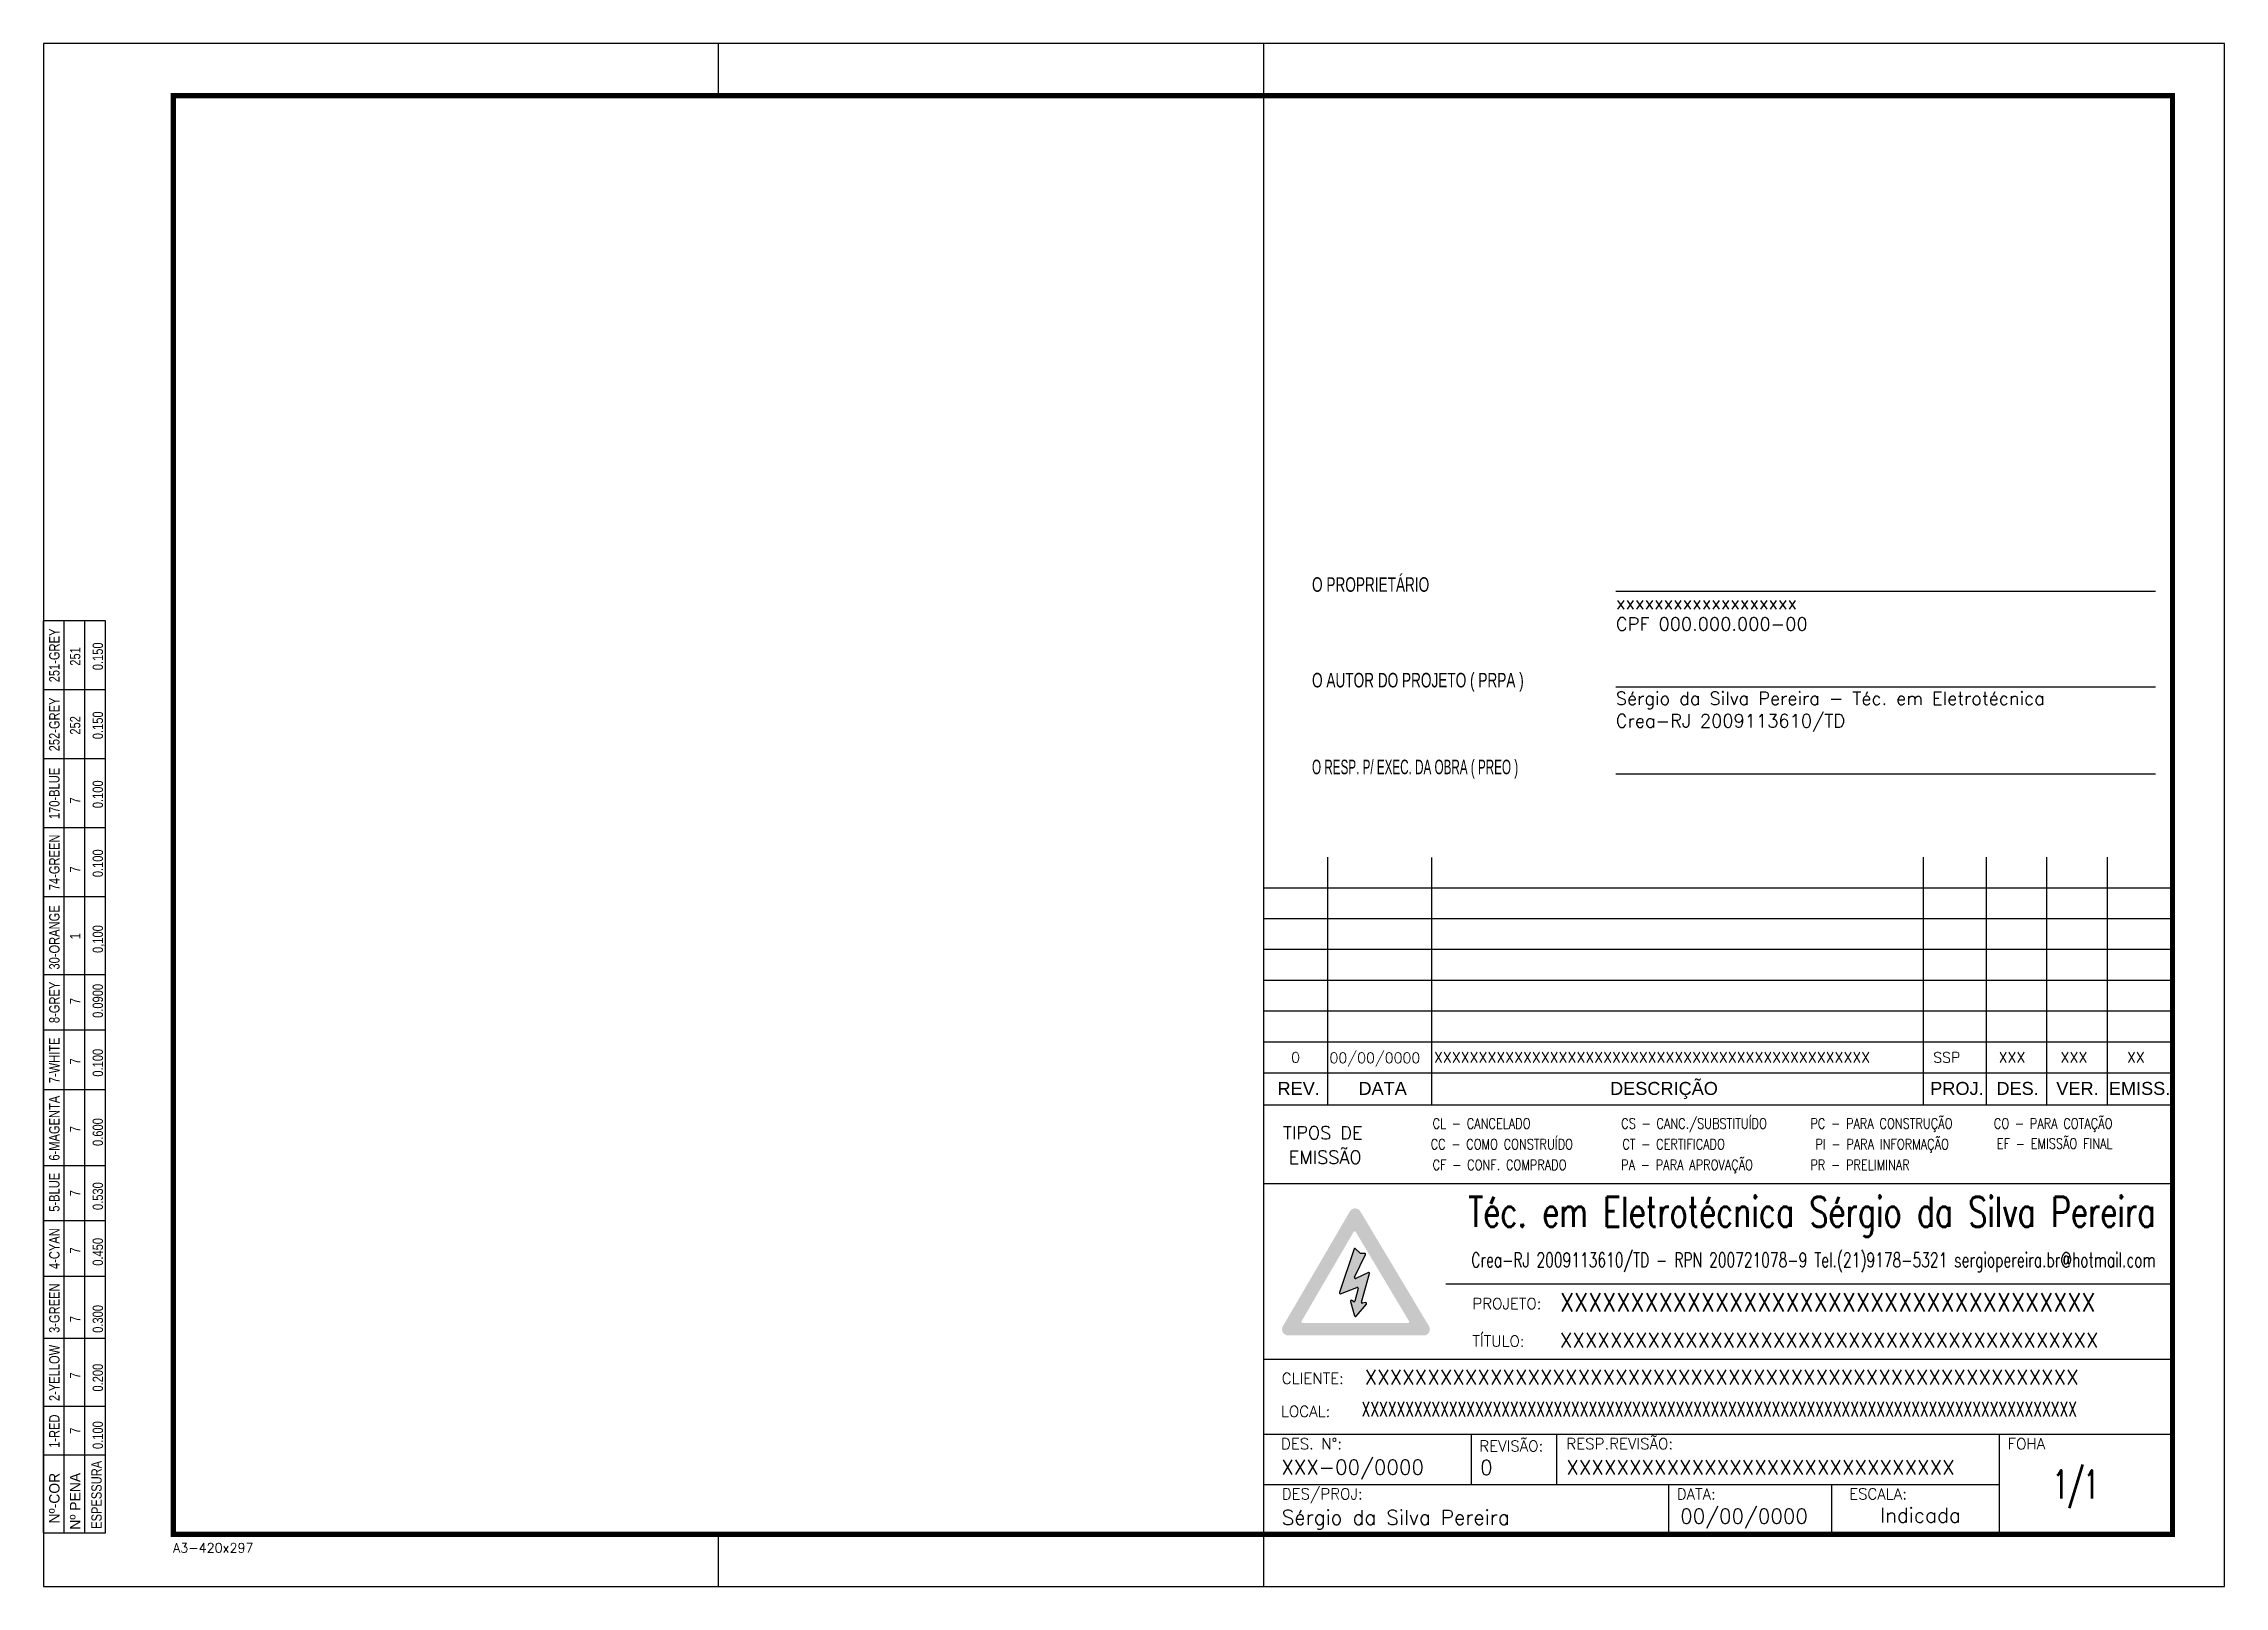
# Paper-space layout 'Folhas ABNT' of a CAD drawing. Header units: millimetres. Extents: x -50 to 3498, y 20 to 861.
# Drawn here: x 2784.3 to 3204.3, y 20 to 317 of the extents above; entities that cross this region are included whole.
import ezdxf
from ezdxf.enums import TextEntityAlignment as Align

# ---------------------------------------------------------------- set-up
doc = ezdxf.new("R2010")
doc.units = ezdxf.units.MM
for name, color, linetype in [('ARQ-FOLHA', 7, 'Continuous'), ('ARQ-LINHA-01', 1, 'Continuous'), ('ARQ-LINHA-03', 3, 'Continuous'), ('ARQ-LINHA-05', 5, 'Continuous'), ('ARQ-LINHA-06', 6, 'Continuous'), ('ARQ-TEXTO2', 2, 'Continuous'), ('ARQ-TEXTO3', 3, 'Continuous'), ('ARQ-TEXTO4', 4, 'Continuous'), ('Indice_Furo', 7, 'Continuous'), ('PADRÃO', 1, 'Continuous')]:
    doc.layers.add(name, color=color, linetype=linetype)
doc.layers.add('PEN01', color=1, linetype='Continuous', lineweight=30)
doc.styles.add('arial', font='arial.ttf')
doc.styles.add('ROMANS', font='romans.shx')

psp = doc.layouts.new('Folhas ABNT')

# ---------------------------------------------------------------- texts
at = {"layer": 'ARQ-TEXTO2', "linetype": 'Continuous'}
for s, width, p in [('O PROPRIETÁRIO', 0.7, (3028.6, 211.48)), ('O AUTOR DO PROJETO ( PRPA )', 0.7, (3028.6, 193.07)), ('O RESP. P/ EXEC. DA OBRA ( PREO )', 0.6, (3028.6, 176.36))]:
    psp.add_text(s, height=2.8, dxfattribs=dict(at, width=width)).set_placement(p)
at = {"layer": 'ARQ-TEXTO2', "style": 'ROMANS'}
for s, height, p in [('xxxxxxxxxxxxxxxxxxx', 2.52, (3087.12, 208.11)), ('CPF 000.000.000-00', 2.52, (3087.12, 204.01)), ('Sérgio da Silva Pereira - Téc. em Eletrotécnica', 2.52, (3087.1, 189.7)), ('Crea-RJ 2009113610/TD', 2.52, (3087.1, 185.37)), ('0', 2, (3024.58, 120.84)), ('00/00/0000', 2, (3031.97, 120.76)), ('XXXXXXXXXXXXXXXXXXXXXXXXXXXXXXXXXXXXXXXXXXXXXXXXX', 2, (3052.1, 120.84)), ('SSP', 2, (3148.23, 120.84)), ('XXX', 2, (3160.85, 120.84)), ('XXX', 2, (3172.78, 120.84)), ('XX', 2, (3185.56, 120.84)), ('TIPOS DE', 2.5, (3022.99, 106.07)), ('EMISSÃO', 2.5, (3024.11, 101.38)), ('PROJETO:', 2.111, (3059.48, 73.39)), ('TÍTULO:', 2.111, (3059.48, 66.17)), ('XXXXXXXXXXXXXXXXXXXXXXXXXXXXXXXXXXXXXXXXXXXXXXXXXXXXXXXXX', 2.8148, (3038.71, 58.87))]:
    psp.add_text(s, height=height, dxfattribs=at).set_placement(p)
for s, height, width, p in [('CL - CANCELADO', 2, 0.8, (3051.82, 108.11)), ('CS - CANC./SUBSTITUÍDO', 2, 0.8, (3088.15, 108.11)), ('PC - PARA CONSTRUÇÃO', 2, 0.8, (3124.58, 108.11)), ('CO - PARA COTAÇÃO', 2, 0.8, (3159.92, 108.11)), ('CC - COMO CONSTRUÍDO', 2, 0.8, (3051.44, 104.13)), ('CT - CERTIFICADO', 2, 0.8, (3088.36, 104.13)), ('PI - PARA INFORMAÇÃO', 2, 0.8, (3125.54, 104.13)), ('EF - EMISSÃO FINAL', 2, 0.8, (3160.49, 104.25)), ('CF - CONF. COMPRADO', 2, 0.8, (3051.82, 100.15)), ('PA - PARA APROVAÇÃO', 2, 0.8, (3088.15, 100.15)), ('PR - PRELIMINAR', 2, 0.8, (3124.58, 100.15)), ('XXXXXXXXXXXXXXXXXXXXXXXXXXXXXXXXXXXXXXXXXXXXXXXXXXXXXXXXXXXXXXXXXXXXXXXXXXXXXXXXXX', 2.8, 0.7, (3038.14, 52.71))]:
    psp.add_text(s, height=height, dxfattribs=dict(at, width=width)).set_placement(p)
at = {"layer": 'ARQ-TEXTO2', "style": 'ROMANS', "width": 0.614488}
psp.add_text('Crea-RJ 2009113610/TD - RPN 200721078-9 Tel.(21)9178-5321 sergiopereira.br@hotmail.com', height=2.8148, rotation=360, dxfattribs=at).set_placement((3059.27, 81.44), (3191.05, 81.44), align=Align.FIT)
at = {"layer": 'ARQ-TEXTO2', "lineweight": 30, "style": 'ROMANS'}
for s, height, p in [('XXXXXXXXXXXXXXXXXXXXXXXXXXXXXXX', 2.8148, (3077.56, 41.52)), ('Sérgio da Silva Pereira', 2.8148, (3022.76, 31.88)), ('00/00/0000', 2.815, (3099.5, 32.1)), ('Indicada', 2.815, (3137.98, 32.3))]:
    psp.add_text(s, height=height, dxfattribs=at).set_placement(p)
for tag, p in [('XXX-00/0000', (3022.66, 41.53)), ('0', (3060.98, 41.5))]:
    psp.add_attdef(tag, p, 'DESENHO', height=2.815, dxfattribs=at)
at = {"layer": 'ARQ-TEXTO3'}
for s, height, style, p in [('DESCRIÇÃO', 2.5, 'arial', (3086, 114.62)), ('REV.', 2.5, 'arial', (3021.95, 114.62)), ('DATA', 2.5, 'arial', (3037.54, 114.62)), ('PROJ.', 2.5, 'arial', (3147.66, 114.62)), ('DES.', 2.5, 'arial', (3160.41, 114.62)), ('VER.', 2.5, 'arial', (3171.94, 114.62)), ('EMISS.', 2.5, 'arial', (3182.06, 114.62)), ('XXXXXXXXXXXXXXXXXXXXXXXXXXXXXXXXXXXXXXXXXXX', 2.8148, 'ROMANS', (3076.31, 66)), ('CLIENTE:', 2.111, 'ROMANS', (3022.77, 58.99)), ('LOCAL:', 2.111, 'ROMANS', (3022.61, 52.64)), ('DES. N%%d:', 2.111, 'ROMANS', (3022.61, 46.4)), ('REVISÃO:', 2.111, 'ROMANS', (3060.82, 45.98)), ('RESP.REVISÃO:', 2.1111, 'ROMANS', (3077.6, 46.41)), ('FOHA', 2.111, 'ROMANS', (3162.57, 46.4)), ('DES/PROJ:', 2.111, 'ROMANS', (3022.78, 36.76)), ('DATA:', 2.111, 'ROMANS', (3098.85, 36.73)), ('ESCALA:', 2.111, 'ROMANS', (3132.04, 36.76))]:
    psp.add_text(s, height=height, dxfattribs=dict(at, style=style)).set_placement(p)
at = {"layer": 'ARQ-TEXTO3', "style": 'ROMANS', "width": 0.9}
psp.add_text('XXXXXXXXXXXXXXXXXXXXXXXXXXXXXXXXXXXXXX', height=3.5185, dxfattribs=at).set_placement((3076.37, 72.91))
at = {"layer": 'ARQ-TEXTO4', "style": 'ROMANS', "width": 0.641475}
psp.add_text('Téc. em Eletrotécnica Sérgio da Silva Pereira', height=5.7868, dxfattribs=at).set_placement((3058.66, 89.22), (3191.05, 89.22), align=Align.FIT)
at = {"layer": 'ARQ-TEXTO4', "style": 'ROMANS', "width": 0.6}
psp.add_text('1/1', height=5.5, dxfattribs=at).set_placement((3171.32, 36.91))
at = {"layer": 'PADRÃO', "color": 2, "width": 0.8}
for s, p in [('251-GREY', (2787.38, 199.22)), ('252-GREY', (2787.38, 185.94)), ('170-BLUE', (2787.38, 172.66)), ('74-GREEN', (2787.38, 159.38)), ('30-ORANGE', (2787.38, 144.94)), ('8-GREY', (2787.38, 132.43)), ('7-WHITE', (2787.38, 121.27)), ('6-MAGENTA', (2787.38, 108.21)), ('5-BLUE', (2787.38, 95.88)), ('4-CYAN', (2787.38, 85.02)), ('3-GREEN', (2787.38, 73.56)), ('2-YELLOW', (2787.38, 61.09)), ('1-RED', (2787.38, 49.88))]:
    psp.add_text(s, height=2, rotation=90, dxfattribs=at).set_placement(p, align=Align.CENTER)
for s, p in [('0.150', (2795.75, 196.38)), ('251', (2791.39, 197.25)), ('252', (2791.39, 183.98)), ('0.150', (2795.75, 183.1)), ('0.100', (2795.75, 169.82)), ('7', (2791.39, 170.7)), ('0.100', (2795.75, 156.54)), ('7', (2791.39, 157.42)), ('0,100', (2795.75, 141.95)), ('1', (2791.39, 144.59)), ('0.0900', (2795.75, 129.45)), ('7', (2791.39, 132.08)), ('0.100', (2795.75, 118.14)), ('7', (2791.39, 120.48)), ('0.600', (2795.75, 104.79)), ('7', (2791.39, 107.42)), ('0.530', (2795.75, 92.46)), ('7', (2791.39, 95.09)), ('7', (2791.39, 84.08)), ('0.450', (2795.75, 81.74)), ('7', (2791.39, 70.87)), ('0.300', (2795.75, 68.82)), ('7', (2791.39, 60)), ('0.200', (2795.75, 57.51)), ('7', (2791.39, 49.38)), ('0.100', (2795.75, 46.45))]:
    psp.add_text(s, height=2, rotation=90, dxfattribs=at).set_placement(p)
at = {"layer": 'PADRÃO', "color": 3, "width": 0.8}
psp.add_text('ESPESSURA', height=2, rotation=90, dxfattribs=at).set_placement((2795.5, 31.09))
at = {"layer": 'PADRÃO', "color": 3}
psp.add_text('Nº-COR', height=2, rotation=90, dxfattribs=at).set_placement((2787.38, 36.99), align=Align.CENTER)
psp.add_text('Nº PENA', height=2, rotation=90, dxfattribs=at).set_placement((2791.39, 30.92))
at = {"layer": 'PADRÃO', "color": 2, "style": 'ROMANS'}
psp.add_text('A3-420x297', height=1.8, dxfattribs=at).set_placement((2809.23, 26.53))

# ---------------------------------------------------------------- hatches: boundary and pattern name
at = {"layer": 'Indice_Furo'}
h = psp.add_hatch(color=256, dxfattribs=at)
h.paths.add_polyline_path([(3024, 68.31, -0.57889), (3022.98, 70.08), (3035.88, 92.18, -0.570726), (3037.91, 92.19), (3051.13, 70.09, -0.582466), (3050.12, 68.31)])
h.paths.add_polyline_path([(3036.98, 88.3), (3047.3, 71.03, -0.582466), (3047.14, 70.74), (3026.74, 70.74, -0.57889), (3026.57, 71.03), (3036.64, 88.3, -0.570726)], flags=16)
h.paths.add_polyline_path([(3038.89, 83.87), (3036.81, 79.51, 0.704624), (3037.03, 79.29, -0.000561), (3037.03, 79.29), (3039.46, 80.42, -0.641226), (3039.69, 80.22), (3038.15, 74.71, 0.563291), (3038.34, 74.5, 0.002922), (3038.34, 74.5), (3038.91, 74.63, -0.718558), (3039.07, 74.35), (3037.1, 72.02, -0.600946), (3036.81, 72.09), (3036.03, 74.87, -0.717189), (3036.29, 75.05), (3036.58, 74.84, 0.536241), (3036.84, 74.93, -0.003757), (3036.84, 74.93), (3037.49, 77.36, 0.611133), (3037.26, 77.55), (3034.1, 76.35, -0.633949), (3033.88, 76.56), (3036.72, 84.96, -0.55899), (3037, 85.02), (3037.84, 84.16, 0.201114), (3037.96, 84.11, -0.201114), (3037.84, 84.16), (3037, 85.02, 0.559507), (3036.72, 84.96, -0.000394), (3036.72, 84.96), (3033.88, 76.56, 0.639938), (3034.1, 76.35, -0.00426), (3034.1, 76.35), (3037.26, 77.55, -0.611133), (3037.49, 77.36), (3036.84, 74.93, -0.531414), (3036.58, 74.84), (3036.29, 75.05, 0.716672), (3036.03, 74.87, 0.000331), (3036.03, 74.87, 0.00001), (3036.03, 74.87), (3036.81, 72.09, 0.600946), (3037.1, 72.02), (3039.07, 74.35, 0.721448), (3038.91, 74.63, -0.001903), (3038.91, 74.63), (3038.34, 74.5, -0.567147), (3038.15, 74.71), (3039.69, 80.22, 0.621728), (3039.47, 80.42, 0.013941), (3039.46, 80.42), (3037.03, 79.29, -0.703785), (3036.81, 79.51), (3038.89, 83.87, 0.551762), (3038.74, 84.11, -0.551762)], flags=0)
psp.add_hatch(color=256, dxfattribs=at).paths.add_polyline_path([(3039.69, 80.22, 0.641226), (3039.46, 80.42), (3037.03, 79.29, -0.703785), (3036.81, 79.51), (3038.89, 83.87, 0.551762), (3038.74, 84.11), (3037.89, 84.11), (3037, 85.02, 0.55899), (3036.72, 84.96), (3033.88, 76.56, 0.633949), (3034.1, 76.35), (3037.26, 77.55, -0.611133), (3037.49, 77.36), (3036.84, 74.93, -0.531414), (3036.58, 74.84), (3036.29, 75.05, 0.717189), (3036.03, 74.87), (3036.81, 72.09, 0.600946), (3037.1, 72.02), (3039.07, 74.35, 0.718558), (3038.91, 74.63), (3038.34, 74.5, -0.567147), (3038.15, 74.71)])

# ---------------------------------------------------------------- linework, layer by layer
at = {"layer": 'ARQ-FOLHA', "color": 6}
psp.add_line((3019.31, 30.01), (3019.31, 307.01), dxfattribs=at)
at = {"layer": 'ARQ-LINHA-01'}
for p, q in [((3204.31, 317.01), (2784.31, 317.01)), ((2784.31, 317.01), (2784.31, 20.01)), ((2914.31, 307.01), (2914.31, 317.01)), ((3019.31, 307.01), (3019.31, 317.01)), ((3204.31, 20.01), (3204.31, 317.01)), ((3019.31, 154.5), (3194.31, 154.5)), ((3019.31, 148.58), (3194.31, 148.58)), ((3019.31, 142.66), (3194.31, 142.66)), ((3019.31, 136.74), (3194.31, 136.74)), ((3019.31, 130.82), (3194.31, 130.82)), ((3019.31, 124.81), (3194.31, 124.81)), ((3054.37, 78.23), (3194.31, 78.23)), ((2914.31, 20.01), (2914.31, 30.01)), ((3019.31, 20.01), (3019.31, 30.01)), ((2784.31, 20.01), (3204.31, 20.01))]:
    psp.add_line(p, q, dxfattribs=at)
at = {"layer": 'ARQ-LINHA-03'}
for p, q in [((3031.59, 160.42), (3031.59, 112.8)), ((3051.62, 160.3), (3051.62, 112.68)), ((3146.31, 160.42), (3146.31, 112.8)), ((3158.45, 160.42), (3158.45, 112.8)), ((3170.08, 160.42), (3170.08, 112.8)), ((3181.71, 160.42), (3181.71, 112.8)), ((3019.31, 118.89), (3194.31, 118.89)), ((3019.31, 112.68), (3194.31, 112.68)), ((3019.31, 49.3), (3194.31, 49.3)), ((3059.34, 39.65), (3059.34, 49.3)), ((3075.73, 39.65), (3075.73, 49.3)), ((3161.01, 30.01), (3161.01, 49.3)), ((3019.31, 39.65), (3161.01, 39.65)), ((3097.29, 30.01), (3097.29, 39.65)), ((3128.68, 30.01), (3128.68, 39.65))]:
    psp.add_line(p, q, dxfattribs=at)
at = {"layer": 'ARQ-LINHA-05'}
for p, q in [((3194.31, 97.53), (3019.31, 97.53)), ((3019.31, 63.77), (3194.31, 63.77))]:
    psp.add_line(p, q, dxfattribs=at)
at = {"layer": 'ARQ-LINHA-06', "const_width": 1}
psp.add_lwpolyline([(3194.31, 307.01), (2809.31, 307.01), (2809.31, 30.01), (3194.31, 30.01), (3194.31, 307.01)], dxfattribs=at)
at = {"layer": 'Indice_Furo'}
for p, q in [((3036.72, 84.96), (3033.88, 76.56)), ((3037.84, 84.16), (3037, 85.02)), ((3038.74, 84.11), (3037.96, 84.11)), ((3036.81, 79.51), (3038.89, 83.87)), ((3039.46, 80.42), (3037.03, 79.29)), ((3038.15, 74.71), (3039.69, 80.22)), ((3034.1, 76.35), (3037.26, 77.55)), ((3037.49, 77.36), (3036.84, 74.93)), ((3036.03, 74.87), (3036.81, 72.09)), ((3036.58, 74.84), (3036.29, 75.05)), ((3037.1, 72.02), (3039.07, 74.35)), ((3038.91, 74.63), (3038.34, 74.5))]:
    psp.add_line(p, q, dxfattribs=at)
for centre, start, end in [((3036.88, 84.9), 44.515, 161.3341), ((3037.96, 84.28), 224.515, 270), ((3038.74, 83.94), 334.4471, 90), ((3039.53, 80.27), 344.32, 114.9962), ((3034.04, 76.51), 161.3341, 290.8246), ((3036.96, 79.44), 154.4471, 294.9962), ((3037.32, 77.4), 345.1027, 110.8246), ((3036.19, 74.92), 53.1556, 195.7462), ((3036.68, 74.97), 233.1556, 345.1027), ((3036.97, 72.13), 195.7462, 319.7607), ((3038.31, 74.66), 164.32, 282.5584), ((3038.95, 74.46), 319.7607, 102.5584)]:
    psp.add_arc(centre, 0.168, start, end, dxfattribs=at)
at = {"layer": 'PADRÃO', "color": 2}
for p, q in [((2784.31, 30.32), (2784.31, 205.87)), ((2796.21, 205.87), (2784.31, 205.87)), ((2796.21, 205.87), (2784.31, 205.87)), ((2788.28, 30.32), (2788.28, 205.87)), ((2792.25, 30.32), (2792.25, 205.87)), ((2796.21, 30.32), (2796.21, 205.87)), ((2796.21, 192.6), (2784.31, 192.6)), ((2796.21, 192.6), (2784.31, 192.6)), ((2796.21, 192.6), (2784.31, 192.6)), ((2796.21, 179.32), (2784.31, 179.32)), ((2796.21, 179.32), (2784.31, 179.32)), ((2796.21, 166.04), (2784.31, 166.04)), ((2796.21, 166.04), (2784.31, 166.04)), ((2796.21, 166.04), (2784.31, 166.04)), ((2796.21, 152.76), (2784.31, 152.76)), ((2796.21, 152.76), (2784.31, 152.76)), ((2796.21, 152.76), (2784.31, 152.76)), ((2784.31, 137.78), (2796.21, 137.78)), ((2784.31, 127.13), (2796.21, 127.13)), ((2784.31, 115.68), (2796.21, 115.68)), ((3133.14, 112.8), (3133.14, 112.68)), ((2784.31, 101.01), (2796.21, 101.01)), ((2784.31, 90.43), (2796.21, 90.43)), ((2784.31, 79.71), (2796.21, 79.71)), ((2784.31, 67.82), (2796.21, 67.82)), ((2784.31, 54.71), (2796.21, 54.71)), ((2784.31, 45.35), (2796.21, 45.35)), ((2784.31, 30.32), (2796.21, 30.32))]:
    psp.add_line(p, q, dxfattribs=at)
at = {"layer": 'PEN01'}
for p, q in [((3191.05, 211.51), (3087.12, 211.51)), ((3191.05, 193.1), (3087.12, 193.1)), ((3191.05, 176.4), (3087.12, 176.4))]:
    psp.add_line(p, q, dxfattribs=at)

psp.set_redraw_order([(e.dxf.handle, doc.entitydb.next_handle()) for e in psp.query("TEXT MTEXT ATTDEF DIMENSION ARC_DIMENSION")])  # texts and dimensions are drawn at this point

doc.saveas('drawing.dxf')
